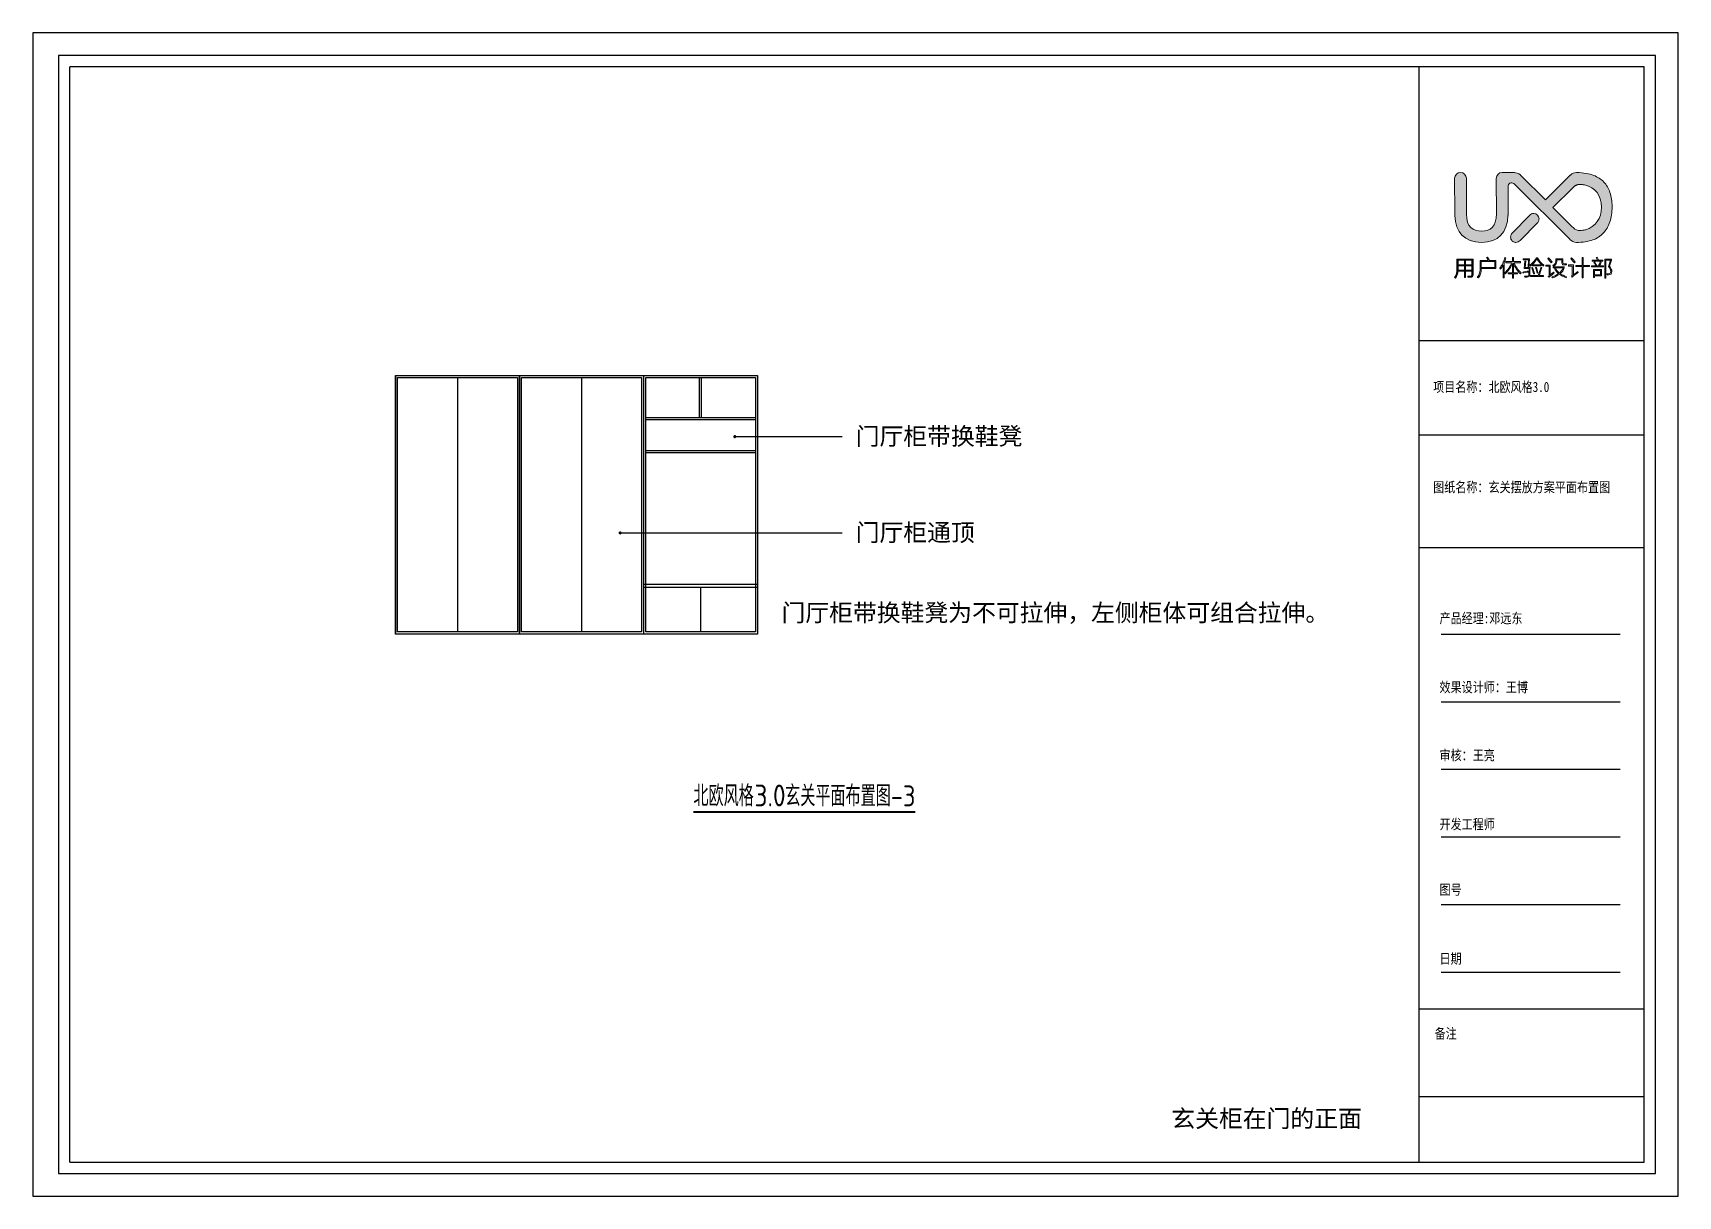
# Model space of a CAD drawing. Extents: x 96704 to 336282, y 34580 to 122302.
# Drawn here: x 153610 to 169518, y 40610 to 51858 of the extents above; entities that cross this region are included whole.
import ezdxf

# ---------------------------------------------------------------- set-up
doc = ezdxf.new("R2010")
doc.units = 0
doc.header["$LTSCALE"] = 1000
doc.header["$MEASUREMENT"] = 0
for name, color, linetype in [('_U+56FE_U+5C42 1', 7, 'Continuous'), ('DIM_SYMB', 3, 'Continuous'), ('PM-家具', 146, 'Continuous'), ('PUB_DIM', 3, 'Continuous'), ('PUB_TEXT', 7, 'Continuous')]:
    doc.layers.add(name, color=color, linetype=linetype)
doc.styles.add('_TCH_DIM', font='SIMPLEX', dxfattribs={"bigfont": 'GBCBIG'})
doc.styles.get("Standard").update_dxf_attribs({"font": 'gbenor.shx', "bigfont": 'gbcbig.shx'})
doc.styles.add('WJ', font='', dxfattribs={"width": 0.8, "height": 135})
doc.styles.get('WJ').set_extended_font_data('FangSong_GB2312')
doc.dimstyles.new('ISO-25', dxfattribs={"dimtxt": 2.5, "dimasz": 2.5, "dimexe": 1.25, "dimexo": 0.625, "dimtad": 1, "dimtxsty": 'Standard', "dimcen": 2.5, "dimadec": 0, "dimazin": 0, "dimtfac": 1, "dimtmove": 0, "dimatfit": 3, "dimfxl": 1, "dimarcsym": 0})

msp = doc.modelspace()

# ---------------------------------------------------------------- texts
at = {"attachment_point": 1, "style": 'WJ'}
for s, insert, char_height, width in [('项目名称：北欧风格3.0', (167149.3, 48483.6), 98.005, 1192.258), ('{\\fSimSun|b0|i0|c134|p2;图纸名称：玄关摆放方案平面布置图}', (167149.3, 47514.5), 98.005, 1902.683), ('{\\fSimSun|b0|i0|c134|p2;产品经理:邓远东}', (167210.7, 46247.1), 98.005, 1192.258), ('{\\fSimSun|b0|i0|c134|p2;效果设计师：王博}', (167210.7, 45580.2), 98.005, 1224.865), ('{\\fSimSun|b0|i0|c134|p2;审核：王亮}', (167210.7, 44921.8), 98.005, 586.24), ('{\\fSimSun|b0|i0|c134|p2;开发工程师}', (167210.7, 44254.9), 98.005, 586.24), ('图号', (167210.7, 43622.2), 98, 586.24), ('日期', (167210.7, 42955.3), 98, 586.24), ('{\\fSimSun|b0|i0|c134|p2;备注}', (167163.7, 42231.4), 98.005, 781.314)]:
    msp.add_mtext(s, dxfattribs=dict(at, insert=insert, char_height=char_height, width=width))
at = {"layer": 'DIM_SYMB', "color": 7, "char_height": 168.794, "style": '_TCH_DIM'}
for s, insert, width, attachment_point in [('{\\fMicrosoft YaHei|b0|i0|c134|p34;门厅柜带换鞋凳}', (161565.4, 48042.2, 0), 2249.346, 1), ('{\\fMicrosoft YaHei|b0|i0|c134|p34;门厅柜通顶}', (161565.4, 47111, 0), 2249.346, 1), ('{\\fMicrosoft YaHei|b0|i0|c134|p34;门厅柜带换鞋凳为不可拉伸，左侧柜体可组合拉伸。}', (166143.8, 46335.8, 0), 6236.083, 3), ('{\\fMicrosoft YaHei|b0|i0|c134|p34;玄关柜在门的正面}', (166459.6, 41444.5), 6236.083, 3)]:
    msp.add_mtext(s, dxfattribs=dict(at, insert=insert, width=width, attachment_point=attachment_point))
at = {"layer": 'PUB_TEXT'}
for s, height, p in [('北欧风格', 202.55, (159996.8, 44378.8)), ('3.0', 210, (160586.5, 44378.8)), ('玄关平面布置图-3', 202.55, (160884, 44378.8))]:
    msp.add_text(s, height=height, dxfattribs=at).set_placement(p)

# ---------------------------------------------------------------- blocks, each defined once
blk = doc.blocks.new('546765767')
at = {"layer": 'PM-家具', "color": 251}
for p, q in [((128199, 49544), (128199, 49930)), ((128219, 49544), (128219, 49930)), ((127679, 49544), (128739, 49544)), ((127679, 49524), (128739, 49524)), ((127679, 49224), (128739, 49224)), ((127679, 49204), (128739, 49204)), ((128759, 47930), (127659, 47930)), ((128759, 47900), (127659, 47900)), ((128209, 47900), (128209, 47470))]:
    blk.add_line(p, q, dxfattribs=at)
at = {"layer": 'PM-家具'}
blk.add_lwpolyline([(127659, 49950), (128759, 49950), (128759, 47450), (127659, 47450)], close=True, dxfattribs=at)
at = {"layer": 'PM-家具', "color": 251}
blk.add_lwpolyline([(127679, 49930), (128739, 49930), (128739, 47470), (127679, 47470)], close=True, dxfattribs=at)
blk = doc.blocks.new('546543767')
at = {"layer": 'PM-家具', "color": 251}
blk.add_line((156563, 49930), (156563, 47470), dxfattribs=at)
at = {"layer": 'PM-家具'}
blk.add_lwpolyline([(155963, 49950), (157163, 49950), (157163, 47450), (155963, 47450)], close=True, dxfattribs=at)
blk = doc.blocks.new('block 3')
at = {"layer": '_U+56FE_U+5C42 1'}
h = blk.add_hatch(color=251, dxfattribs=at)
h.dxf.hatch_style = 2
edge = h.paths.add_edge_path()
edge.add_spline(control_points=[(83, -165.97), (83.54, -165.97), (83.64, -165.85), (83.64, -165.39), (83.64, -165.39), (83.64, -164.17), (83.64, -164.17), (83.64, -164.17), (81.39, -164.17), (81.39, -164.17), (81.39, -164.17), (81.39, -166.43), (81.39, -166.43), (81.39, -166.43), (81.02, -166.43), (81.02, -166.43), (81.02, -166.43), (81.02, -164.17), (81.02, -164.17), (81.02, -164.17), (78.75, -164.17), (78.75, -164.17), (78.69, -165.15), (78.46, -165.75), (77.94, -166.61), (77.94, -166.61), (77.58, -166.43), (77.58, -166.43), (78.29, -165.35), (78.4, -164.82), (78.4, -163.1), (78.4, -163.1), (78.4, -159.99), (78.4, -159.99), (78.4, -159.99), (84.02, -159.99), (84.02, -159.99), (84.02, -159.99), (84.02, -165.51), (84.02, -165.51), (84.02, -166.15), (83.82, -166.34), (83.12, -166.34), (83.12, -166.34), (82.23, -166.34), (82.23, -166.34), (82.23, -166.34), (82.17, -165.97), (82.17, -165.97), (82.17, -165.97), (83, -165.97), (83, -165.97)], knot_values=[0, 0, 0, 0, 1, 1, 1, 2, 2, 2, 3, 3, 3, 4, 4, 4, 5, 5, 5, 6, 6, 6, 7, 7, 7, 8, 8, 8, 9, 9, 9, 10, 10, 10, 11, 11, 11, 12, 12, 12, 13, 13, 13, 14, 14, 14, 15, 15, 15, 16, 16, 16, 17, 17, 17, 17], degree=3, periodic=0)
edge = h.paths.add_edge_path()
edge.add_spline(control_points=[(78.78, -163.81), (78.78, -163.81), (81.02, -163.81), (81.02, -163.81), (81.02, -163.81), (81.02, -162.3), (81.02, -162.3), (81.02, -162.3), (78.78, -162.3), (78.78, -162.3), (78.78, -162.3), (78.78, -163.23), (78.78, -163.23), (78.78, -163.43), (78.78, -163.63), (78.78, -163.81)], knot_values=[0, 0, 0, 0, 1, 1, 1, 2, 2, 2, 3, 3, 3, 4, 4, 4, 5, 5, 5, 5], degree=3, periodic=0)
h.paths.add_polyline_path([(78.78, -161.94), (81.02, -161.94), (81.02, -160.36), (78.78, -160.36)])
h.paths.add_polyline_path([(81.39, -160.36), (81.39, -161.94), (83.64, -161.94), (83.64, -160.36)])
h.paths.add_polyline_path([(81.39, -163.81), (83.64, -163.81), (83.64, -162.3), (81.39, -162.3)])
h = blk.add_hatch(color=251, dxfattribs=at)
h.dxf.hatch_style = 2
edge = h.paths.add_edge_path()
edge.add_spline(control_points=[(89.72, -160.53), (89.72, -160.53), (92, -160.53), (92, -160.53), (92, -160.53), (92, -163.29), (92, -163.29), (92, -163.29), (86.89, -163.29), (86.89, -163.29), (86.83, -164.83), (86.58, -165.54), (85.88, -166.56), (85.88, -166.56), (85.51, -166.36), (85.51, -166.36), (86.33, -165.24), (86.52, -164.54), (86.52, -162.49), (86.52, -162.49), (86.52, -160.53), (86.52, -160.53), (86.52, -160.53), (89.26, -160.53), (89.26, -160.53), (89.26, -160.53), (88.66, -159.41), (88.66, -159.41), (88.66, -159.41), (89.06, -159.28), (89.06, -159.28), (89.06, -159.28), (89.72, -160.53), (89.72, -160.53)], knot_values=[0, 0, 0, 0, 1, 1, 1, 2, 2, 2, 3, 3, 3, 4, 4, 4, 5, 5, 5, 6, 6, 6, 7, 7, 7, 8, 8, 8, 9, 9, 9, 10, 10, 10, 11, 11, 11, 11], degree=3, periodic=0)
edge = h.paths.add_edge_path()
edge.add_spline(control_points=[(86.9, -162.92), (86.9, -162.92), (91.62, -162.92), (91.62, -162.92), (91.62, -162.92), (91.62, -160.88), (91.62, -160.88), (91.62, -160.88), (86.9, -160.88), (86.9, -160.88), (86.9, -160.88), (86.9, -162.41), (86.9, -162.41), (86.9, -162.6), (86.9, -162.76), (86.9, -162.92)], knot_values=[0, 0, 0, 0, 1, 1, 1, 2, 2, 2, 3, 3, 3, 4, 4, 4, 5, 5, 5, 5], degree=3, periodic=0)
h = blk.add_hatch(color=251, dxfattribs=at)
h.dxf.hatch_style = 2
edge = h.paths.add_edge_path()
edge.add_spline(control_points=[(94.47, -162.05), (94.18, -162.6), (93.86, -163.11), (93.52, -163.54), (93.52, -163.54), (93.36, -163.13), (93.36, -163.13), (94.04, -162.23), (94.71, -160.85), (95.12, -159.48), (95.12, -159.48), (95.49, -159.54), (95.49, -159.54), (95.31, -160.15), (95.1, -160.75), (94.84, -161.31), (94.84, -161.31), (94.84, -166.53), (94.84, -166.53), (94.84, -166.53), (94.47, -166.53), (94.47, -166.53), (94.47, -166.53), (94.47, -162.05), (94.47, -162.05)], knot_values=[0, 0, 0, 0, 1, 1, 1, 2, 2, 2, 3, 3, 3, 4, 4, 4, 5, 5, 5, 6, 6, 6, 7, 7, 7, 8, 8, 8, 8], degree=3, periodic=0)
edge = h.paths.add_edge_path()
edge.add_spline(control_points=[(97.71, -165.11), (97.71, -165.11), (96.23, -165.11), (96.23, -165.11), (96.23, -165.11), (96.23, -164.76), (96.23, -164.76), (96.23, -164.76), (97.71, -164.76), (97.71, -164.76), (97.71, -164.76), (97.71, -161.48), (97.71, -161.48), (97.2, -162.84), (96.44, -163.98), (95.27, -165.12), (95.27, -165.12), (95.05, -164.79), (95.05, -164.79), (96.19, -163.73), (96.94, -162.61), (97.47, -161.25), (97.47, -161.25), (95.46, -161.25), (95.46, -161.25), (95.46, -161.25), (95.46, -160.88), (95.46, -160.88), (95.46, -160.88), (97.71, -160.88), (97.71, -160.88), (97.71, -160.88), (97.71, -159.41), (97.71, -159.41), (97.71, -159.41), (98.08, -159.41), (98.08, -159.41), (98.08, -159.41), (98.08, -160.88), (98.08, -160.88), (98.08, -160.88), (100.51, -160.88), (100.51, -160.88), (100.51, -160.88), (100.51, -161.25), (100.51, -161.25), (100.51, -161.25), (98.33, -161.25), (98.33, -161.25), (98.85, -162.61), (99.71, -163.83), (100.79, -164.77), (100.79, -164.77), (100.51, -165.11), (100.51, -165.11), (99.43, -164.11), (98.57, -162.78), (98.08, -161.41), (98.08, -161.41), (98.08, -164.76), (98.08, -164.76), (98.08, -164.76), (99.54, -164.76), (99.54, -164.76), (99.54, -164.76), (99.54, -165.11), (99.54, -165.11), (99.54, -165.11), (98.08, -165.11), (98.08, -165.11), (98.08, -165.11), (98.08, -166.58), (98.08, -166.58), (98.08, -166.58), (97.71, -166.58), (97.71, -166.58), (97.71, -166.58), (97.71, -165.11), (97.71, -165.11)], knot_values=[0, 0, 0, 0, 1, 1, 1, 2, 2, 2, 3, 3, 3, 4, 4, 4, 5, 5, 5, 6, 6, 6, 7, 7, 7, 8, 8, 8, 9, 9, 9, 10, 10, 10, 11, 11, 11, 12, 12, 12, 13, 13, 13, 14, 14, 14, 15, 15, 15, 16, 16, 16, 17, 17, 17, 18, 18, 18, 19, 19, 19, 20, 20, 20, 21, 21, 21, 22, 22, 22, 23, 23, 23, 24, 24, 24, 25, 25, 25, 26, 26, 26, 26], degree=3, periodic=0)
h = blk.add_hatch(color=251, dxfattribs=at)
h.dxf.hatch_style = 2
edge = h.paths.add_edge_path()
edge.add_spline(control_points=[(101.34, -164.82), (101.34, -164.82), (101.32, -164.49), (101.32, -164.49), (101.56, -164.45), (103.02, -164.21), (103.22, -164.17), (103.22, -164.17), (103.23, -164.49), (103.23, -164.49), (103.06, -164.52), (101.57, -164.78), (101.34, -164.82)], knot_values=[0, 0, 0, 0, 1, 1, 1, 2, 2, 2, 3, 3, 3, 4, 4, 4, 4], degree=3, periodic=0)
edge = h.paths.add_edge_path()
edge.add_spline(control_points=[(102.68, -165.94), (103.28, -165.94), (103.43, -165.82), (103.44, -165.31), (103.44, -165.31), (103.53, -163.22), (103.53, -163.22), (103.53, -163.22), (101.85, -163.22), (101.85, -163.22), (101.85, -163.22), (102.03, -160.68), (102.03, -160.68), (102.03, -160.68), (102.35, -160.68), (102.35, -160.68), (102.35, -160.68), (102.19, -162.91), (102.19, -162.91), (102.19, -162.91), (103.18, -162.91), (103.18, -162.91), (103.18, -162.91), (103.37, -160.25), (103.37, -160.25), (103.37, -160.25), (101.5, -160.25), (101.5, -160.25), (101.5, -160.25), (101.5, -159.92), (101.5, -159.92), (101.5, -159.92), (103.7, -159.92), (103.7, -159.92), (103.7, -159.92), (103.51, -162.91), (103.51, -162.91), (103.51, -162.91), (103.86, -162.91), (103.86, -162.91), (103.84, -163.5), (103.8, -164.65), (103.76, -165.42), (103.73, -166.08), (103.52, -166.24), (102.77, -166.24), (102.77, -166.24), (102.01, -166.24), (102.01, -166.24), (102.01, -166.24), (101.96, -165.94), (101.96, -165.94), (101.96, -165.94), (102.68, -165.94), (102.68, -165.94)], knot_values=[0, 0, 0, 0, 1, 1, 1, 2, 2, 2, 3, 3, 3, 4, 4, 4, 5, 5, 5, 6, 6, 6, 7, 7, 7, 8, 8, 8, 9, 9, 9, 10, 10, 10, 11, 11, 11, 12, 12, 12, 13, 13, 13, 14, 14, 14, 15, 15, 15, 16, 16, 16, 17, 17, 17, 18, 18, 18, 18], degree=3, periodic=0)
edge = h.paths.add_edge_path()
edge.add_spline(control_points=[(106.27, -159.92), (105.72, -160.86), (105.01, -161.69), (104.02, -162.43), (104.02, -162.43), (103.8, -162.15), (103.8, -162.15), (104.82, -161.39), (105.56, -160.52), (106.05, -159.54), (106.05, -159.54), (106.49, -159.54), (106.49, -159.54), (106.98, -160.56), (107.73, -161.42), (108.73, -162.15), (108.73, -162.15), (108.51, -162.43), (108.51, -162.43), (107.53, -161.7), (106.82, -160.87), (106.27, -159.92)], knot_values=[0, 0, 0, 0, 1, 1, 1, 2, 2, 2, 3, 3, 3, 4, 4, 4, 5, 5, 5, 6, 6, 6, 7, 7, 7, 7], degree=3, periodic=0)
edge = h.paths.add_edge_path()
edge.add_spline(control_points=[(107.05, -165.73), (107.05, -165.73), (108.51, -165.73), (108.51, -165.73), (108.51, -165.73), (108.51, -166.09), (108.51, -166.09), (108.51, -166.09), (104.02, -166.09), (104.02, -166.09), (104.02, -166.09), (104.02, -165.73), (104.02, -165.73), (104.02, -165.73), (106.71, -165.73), (106.71, -165.73), (107.02, -164.91), (107.43, -163.69), (107.68, -162.86), (107.68, -162.86), (107.99, -162.96), (107.99, -162.96), (107.74, -163.72), (107.34, -164.95), (107.05, -165.73)], knot_values=[0, 0, 0, 0, 1, 1, 1, 2, 2, 2, 3, 3, 3, 4, 4, 4, 5, 5, 5, 6, 6, 6, 7, 7, 7, 8, 8, 8, 8], degree=3, periodic=0)
edge = h.paths.add_edge_path()
edge.add_spline(control_points=[(104.48, -162.95), (104.48, -162.95), (104.77, -162.86), (104.77, -162.86), (104.94, -163.41), (105.26, -164.5), (105.4, -165.08), (105.4, -165.08), (105.1, -165.17), (105.1, -165.17), (104.95, -164.58), (104.64, -163.49), (104.48, -162.95)], knot_values=[0, 0, 0, 0, 1, 1, 1, 2, 2, 2, 3, 3, 3, 4, 4, 4, 4], degree=3, periodic=0)
h.paths.add_polyline_path([(104.77, -162.37), (104.77, -162.02), (107.77, -162.02), (107.77, -162.37)])
edge = h.paths.add_edge_path()
edge.add_spline(control_points=[(105.77, -162.86), (105.77, -162.86), (106.08, -162.78), (106.08, -162.78), (106.24, -163.27), (106.51, -164.28), (106.63, -164.82), (106.63, -164.82), (106.33, -164.9), (106.33, -164.9), (106.2, -164.36), (105.94, -163.37), (105.77, -162.86)], knot_values=[0, 0, 0, 0, 1, 1, 1, 2, 2, 2, 3, 3, 3, 4, 4, 4, 4], degree=3, periodic=0)
h = blk.add_hatch(color=251, dxfattribs=at)
h.dxf.hatch_style = 2
edge = h.paths.add_edge_path()
edge.add_spline(control_points=[(110.49, -166.28), (110.49, -166.28), (110.24, -166), (110.24, -166), (110.54, -165.85), (110.54, -165.7), (110.54, -165.54), (110.54, -165.54), (110.54, -162.45), (110.54, -162.45), (110.54, -162.45), (109.34, -162.45), (109.34, -162.45), (109.34, -162.45), (109.34, -162.09), (109.34, -162.09), (109.34, -162.09), (110.92, -162.09), (110.92, -162.09), (110.92, -162.09), (110.92, -165.47), (110.92, -165.47), (110.92, -165.47), (112.07, -164.56), (112.07, -164.56), (112.07, -164.56), (112.23, -164.9), (112.23, -164.9), (112.05, -165.03), (111.18, -165.72), (110.49, -166.28)], knot_values=[0, 0, 0, 0, 1, 1, 1, 2, 2, 2, 3, 3, 3, 4, 4, 4, 5, 5, 5, 6, 6, 6, 7, 7, 7, 8, 8, 8, 9, 9, 9, 10, 10, 10, 10], degree=3, periodic=0)
edge = h.paths.add_edge_path()
edge.add_spline(control_points=[(110.04, -159.82), (110.04, -159.82), (110.34, -159.58), (110.34, -159.58), (110.65, -159.93), (111.26, -160.64), (111.57, -161.03), (111.57, -161.03), (111.24, -161.29), (111.24, -161.29), (110.95, -160.91), (110.35, -160.18), (110.04, -159.82)], knot_values=[0, 0, 0, 0, 1, 1, 1, 2, 2, 2, 3, 3, 3, 4, 4, 4, 4], degree=3, periodic=0)
edge = h.paths.add_edge_path()
edge.add_spline(control_points=[(115.81, -162.73), (115.81, -162.73), (115.81, -163.07), (115.81, -163.07), (115.53, -163.84), (115.07, -164.5), (114.38, -165.07), (114.95, -165.47), (115.68, -165.81), (116.59, -166.12), (116.59, -166.12), (116.43, -166.49), (116.43, -166.49), (115.48, -166.14), (114.71, -165.75), (114.08, -165.3), (113.45, -165.75), (112.65, -166.15), (111.65, -166.52), (111.65, -166.52), (111.44, -166.17), (111.44, -166.17), (112.4, -165.84), (113.17, -165.47), (113.77, -165.06), (113.14, -164.53), (112.69, -163.93), (112.38, -163.22), (112.38, -163.22), (112.63, -163.07), (112.63, -163.07), (112.63, -163.07), (111.93, -163.07), (111.93, -163.07), (111.93, -163.07), (111.93, -162.73), (111.93, -162.73), (111.93, -162.73), (115.81, -162.73), (115.81, -162.73)], knot_values=[0, 0, 0, 0, 1, 1, 1, 2, 2, 2, 3, 3, 3, 4, 4, 4, 5, 5, 5, 6, 6, 6, 7, 7, 7, 8, 8, 8, 9, 9, 9, 10, 10, 10, 11, 11, 11, 12, 12, 12, 13, 13, 13, 13], degree=3, periodic=0)
edge = h.paths.add_edge_path()
edge.add_spline(control_points=[(115.68, -161.98), (115.16, -162), (114.97, -161.86), (114.97, -161.37), (114.97, -161.37), (114.97, -160.29), (114.97, -160.29), (114.97, -160.29), (113.18, -160.29), (113.18, -160.29), (113.18, -160.29), (113.18, -160.83), (113.18, -160.83), (113.18, -161.4), (112.88, -161.95), (112.09, -162.45), (112.09, -162.45), (111.83, -162.18), (111.83, -162.18), (112.59, -161.69), (112.82, -161.27), (112.82, -160.67), (112.82, -160.67), (112.82, -159.95), (112.82, -159.95), (112.82, -159.95), (115.34, -159.95), (115.34, -159.95), (115.34, -159.95), (115.34, -161.21), (115.34, -161.21), (115.34, -161.56), (115.46, -161.63), (115.84, -161.63), (115.84, -161.63), (116.56, -161.63), (116.56, -161.63), (116.56, -161.63), (116.52, -161.98), (116.52, -161.98), (116.52, -161.98), (115.68, -161.98), (115.68, -161.98)], knot_values=[0, 0, 0, 0, 1, 1, 1, 2, 2, 2, 3, 3, 3, 4, 4, 4, 5, 5, 5, 6, 6, 6, 7, 7, 7, 8, 8, 8, 9, 9, 9, 10, 10, 10, 11, 11, 11, 12, 12, 12, 13, 13, 13, 14, 14, 14, 14], degree=3, periodic=0)
edge = h.paths.add_edge_path()
edge.add_spline(control_points=[(114.07, -164.84), (114.73, -164.33), (115.15, -163.74), (115.4, -163.07), (115.4, -163.07), (112.72, -163.07), (112.72, -163.07), (113.03, -163.77), (113.46, -164.35), (114.07, -164.84)], knot_values=[0, 0, 0, 0, 1, 1, 1, 2, 2, 2, 3, 3, 3, 3], degree=3, periodic=0)
h = blk.add_hatch(color=251, dxfattribs=at)
h.dxf.hatch_style = 2
edge = h.paths.add_edge_path()
edge.add_spline(control_points=[(118.53, -166.25), (118.53, -166.25), (118.29, -165.98), (118.29, -165.98), (118.6, -165.82), (118.6, -165.68), (118.6, -165.51), (118.6, -165.51), (118.6, -162.4), (118.6, -162.4), (118.6, -162.4), (117.32, -162.4), (117.32, -162.4), (117.32, -162.4), (117.32, -162.02), (117.32, -162.02), (117.32, -162.02), (118.98, -162.02), (118.98, -162.02), (118.98, -162.02), (118.98, -165.45), (118.98, -165.45), (118.98, -165.45), (120.54, -164.27), (120.54, -164.27), (120.54, -164.27), (120.67, -164.64), (120.67, -164.64), (120.42, -164.82), (119.3, -165.62), (118.53, -166.25)], knot_values=[0, 0, 0, 0, 1, 1, 1, 2, 2, 2, 3, 3, 3, 4, 4, 4, 5, 5, 5, 6, 6, 6, 7, 7, 7, 8, 8, 8, 9, 9, 9, 10, 10, 10, 10], degree=3, periodic=0)
edge = h.paths.add_edge_path()
edge.add_spline(control_points=[(118.07, -159.74), (118.07, -159.74), (118.37, -159.51), (118.37, -159.51), (118.7, -159.89), (119.34, -160.69), (119.64, -161.07), (119.64, -161.07), (119.32, -161.31), (119.32, -161.31), (119.03, -160.95), (118.4, -160.13), (118.07, -159.74)], knot_values=[0, 0, 0, 0, 1, 1, 1, 2, 2, 2, 3, 3, 3, 4, 4, 4, 4], degree=3, periodic=0)
h.paths.add_polyline_path([(122.02, -162.59), (119.84, -162.59), (119.84, -162.21), (122.02, -162.21), (122.02, -159.41), (122.4, -159.41), (122.4, -162.21), (124.6, -162.21), (124.6, -162.59), (122.4, -162.59), (122.4, -166.56), (122.02, -166.56)])
h = blk.add_hatch(color=251, dxfattribs=at)
h.dxf.hatch_style = 2
edge = h.paths.add_edge_path()
edge.add_spline(control_points=[(128.06, -162.32), (128.06, -162.32), (129.46, -162.32), (129.46, -162.32), (129.46, -162.32), (129.46, -162.68), (129.46, -162.68), (129.46, -162.68), (125.29, -162.68), (125.29, -162.68), (125.29, -162.68), (125.29, -162.32), (125.29, -162.32), (125.29, -162.32), (127.68, -162.32), (127.68, -162.32), (127.91, -161.9), (128.15, -161.39), (128.32, -160.98), (128.32, -160.98), (128.64, -161.09), (128.64, -161.09), (128.48, -161.48), (128.27, -161.92), (128.06, -162.32)], knot_values=[0, 0, 0, 0, 1, 1, 1, 2, 2, 2, 3, 3, 3, 4, 4, 4, 5, 5, 5, 6, 6, 6, 7, 7, 7, 8, 8, 8, 8], degree=3, periodic=0)
h.paths.add_polyline_path([(125.52, -160.75), (125.52, -160.41), (129.25, -160.41), (129.25, -160.75)])
h.paths.add_polyline_path([(125.97, -163.6), (128.8, -163.6), (128.8, -165.84), (126.32, -165.84), (126.32, -166.43), (125.97, -166.43)])
edge = h.paths.add_edge_path()
edge.add_spline(control_points=[(126.13, -161.12), (126.13, -161.12), (126.44, -160.98), (126.44, -160.98), (126.63, -161.31), (126.8, -161.66), (126.98, -162.04), (126.98, -162.04), (126.65, -162.17), (126.65, -162.17), (126.49, -161.8), (126.33, -161.46), (126.13, -161.12)], knot_values=[0, 0, 0, 0, 1, 1, 1, 2, 2, 2, 3, 3, 3, 4, 4, 4, 4], degree=3, periodic=0)
h.paths.add_polyline_path([(126.32, -165.49), (128.44, -165.49), (128.44, -163.94), (126.32, -163.94)])
edge = h.paths.add_edge_path()
edge.add_spline(control_points=[(126.92, -159.48), (126.92, -159.48), (127.27, -159.32), (127.27, -159.32), (127.46, -159.63), (127.62, -159.9), (127.78, -160.24), (127.78, -160.24), (127.42, -160.4), (127.42, -160.4), (127.28, -160.08), (127.12, -159.8), (126.92, -159.48)], knot_values=[0, 0, 0, 0, 1, 1, 1, 2, 2, 2, 3, 3, 3, 4, 4, 4, 4], degree=3, periodic=0)
edge = h.paths.add_edge_path()
edge.add_spline(control_points=[(129.91, -160.01), (129.91, -160.01), (132.25, -160.01), (132.25, -160.01), (132.25, -160.01), (132.25, -160.37), (132.25, -160.37), (132.25, -160.37), (131.58, -162.5), (131.58, -162.5), (132.15, -163.22), (132.36, -163.71), (132.36, -164.3), (132.36, -165.13), (132.03, -165.46), (131.17, -165.46), (131.17, -165.46), (130.71, -165.46), (130.71, -165.46), (130.71, -165.46), (130.63, -165.11), (130.63, -165.11), (130.63, -165.11), (131.06, -165.11), (131.06, -165.11), (131.74, -165.11), (131.99, -164.88), (131.99, -164.25), (131.99, -163.73), (131.77, -163.23), (131.21, -162.57), (131.21, -162.57), (131.86, -160.37), (131.86, -160.37), (131.86, -160.37), (130.28, -160.37), (130.28, -160.37), (130.28, -160.37), (130.28, -166.59), (130.28, -166.59), (130.28, -166.59), (129.91, -166.59), (129.91, -166.59), (129.91, -166.59), (129.91, -160.01), (129.91, -160.01)], knot_values=[0, 0, 0, 0, 1, 1, 1, 2, 2, 2, 3, 3, 3, 4, 4, 4, 5, 5, 5, 6, 6, 6, 7, 7, 7, 8, 8, 8, 9, 9, 9, 10, 10, 10, 11, 11, 11, 12, 12, 12, 13, 13, 13, 14, 14, 14, 15, 15, 15, 15], degree=3, periodic=0)
at = {"layer": '_U+56FE_U+5C42 1', "lineweight": 0}
for points in [[(78.78, -161.94), (81.02, -161.94), (81.02, -160.36), (78.78, -160.36), (78.78, -161.94)], [(81.39, -160.36), (81.39, -161.94), (83.64, -161.94), (83.64, -160.36), (81.39, -160.36)], [(122.02, -162.59), (119.84, -162.59), (119.84, -162.21), (122.02, -162.21), (122.02, -159.41), (122.4, -159.41), (122.4, -162.21), (124.6, -162.21), (124.6, -162.59), (122.4, -162.59), (122.4, -166.56), (122.02, -166.56), (122.02, -162.59)], [(125.52, -160.75), (125.52, -160.41), (129.25, -160.41), (129.25, -160.75), (125.52, -160.75)], [(81.39, -163.81), (83.64, -163.81), (83.64, -162.3), (81.39, -162.3), (81.39, -163.81)], [(104.77, -162.37), (104.77, -162.02), (107.77, -162.02), (107.77, -162.37), (104.77, -162.37)], [(125.97, -163.6), (128.8, -163.6), (128.8, -165.84), (126.32, -165.84), (126.32, -166.43), (125.97, -166.43), (125.97, -163.6)], [(126.32, -165.49), (128.44, -165.49), (128.44, -163.94), (126.32, -163.94), (126.32, -165.49)]]:
    blk.add_lwpolyline(points, dxfattribs=at)
for points, knots in [([(83, -165.97), (83.54, -165.97), (83.64, -165.85), (83.64, -165.39), (83.64, -165.39), (83.64, -164.17), (83.64, -164.17), (83.64, -164.17), (81.39, -164.17), (81.39, -164.17), (81.39, -164.17), (81.39, -166.43), (81.39, -166.43), (81.39, -166.43), (81.02, -166.43), (81.02, -166.43), (81.02, -166.43), (81.02, -164.17), (81.02, -164.17), (81.02, -164.17), (78.75, -164.17), (78.75, -164.17), (78.69, -165.15), (78.46, -165.75), (77.94, -166.61), (77.94, -166.61), (77.58, -166.43), (77.58, -166.43), (78.29, -165.35), (78.4, -164.82), (78.4, -163.1), (78.4, -163.1), (78.4, -159.99), (78.4, -159.99), (78.4, -159.99), (84.02, -159.99), (84.02, -159.99), (84.02, -159.99), (84.02, -165.51), (84.02, -165.51), (84.02, -166.15), (83.82, -166.34), (83.12, -166.34), (83.12, -166.34), (82.23, -166.34), (82.23, -166.34), (82.23, -166.34), (82.17, -165.97), (82.17, -165.97), (82.17, -165.97), (83, -165.97), (83, -165.97)], [0, 0, 0, 0, 1, 1, 1, 2, 2, 2, 3, 3, 3, 4, 4, 4, 5, 5, 5, 6, 6, 6, 7, 7, 7, 8, 8, 8, 9, 9, 9, 10, 10, 10, 11, 11, 11, 12, 12, 12, 13, 13, 13, 14, 14, 14, 15, 15, 15, 16, 16, 16, 17, 17, 17, 17]), ([(89.72, -160.53), (89.72, -160.53), (92, -160.53), (92, -160.53), (92, -160.53), (92, -163.29), (92, -163.29), (92, -163.29), (86.89, -163.29), (86.89, -163.29), (86.83, -164.83), (86.58, -165.54), (85.88, -166.56), (85.88, -166.56), (85.51, -166.36), (85.51, -166.36), (86.33, -165.24), (86.52, -164.54), (86.52, -162.49), (86.52, -162.49), (86.52, -160.53), (86.52, -160.53), (86.52, -160.53), (89.26, -160.53), (89.26, -160.53), (89.26, -160.53), (88.66, -159.41), (88.66, -159.41), (88.66, -159.41), (89.06, -159.28), (89.06, -159.28), (89.06, -159.28), (89.72, -160.53), (89.72, -160.53)], [0, 0, 0, 0, 1, 1, 1, 2, 2, 2, 3, 3, 3, 4, 4, 4, 5, 5, 5, 6, 6, 6, 7, 7, 7, 8, 8, 8, 9, 9, 9, 10, 10, 10, 11, 11, 11, 11]), ([(94.47, -162.05), (94.18, -162.6), (93.86, -163.11), (93.52, -163.54), (93.52, -163.54), (93.36, -163.13), (93.36, -163.13), (94.04, -162.23), (94.71, -160.85), (95.12, -159.48), (95.12, -159.48), (95.49, -159.54), (95.49, -159.54), (95.31, -160.15), (95.1, -160.75), (94.84, -161.31), (94.84, -161.31), (94.84, -166.53), (94.84, -166.53), (94.84, -166.53), (94.47, -166.53), (94.47, -166.53), (94.47, -166.53), (94.47, -162.05), (94.47, -162.05)], [0, 0, 0, 0, 1, 1, 1, 2, 2, 2, 3, 3, 3, 4, 4, 4, 5, 5, 5, 6, 6, 6, 7, 7, 7, 8, 8, 8, 8]), ([(97.71, -165.11), (97.71, -165.11), (96.23, -165.11), (96.23, -165.11), (96.23, -165.11), (96.23, -164.76), (96.23, -164.76), (96.23, -164.76), (97.71, -164.76), (97.71, -164.76), (97.71, -164.76), (97.71, -161.48), (97.71, -161.48), (97.2, -162.84), (96.44, -163.98), (95.27, -165.12), (95.27, -165.12), (95.05, -164.79), (95.05, -164.79), (96.19, -163.73), (96.94, -162.61), (97.47, -161.25), (97.47, -161.25), (95.46, -161.25), (95.46, -161.25), (95.46, -161.25), (95.46, -160.88), (95.46, -160.88), (95.46, -160.88), (97.71, -160.88), (97.71, -160.88), (97.71, -160.88), (97.71, -159.41), (97.71, -159.41), (97.71, -159.41), (98.08, -159.41), (98.08, -159.41), (98.08, -159.41), (98.08, -160.88), (98.08, -160.88), (98.08, -160.88), (100.51, -160.88), (100.51, -160.88), (100.51, -160.88), (100.51, -161.25), (100.51, -161.25), (100.51, -161.25), (98.33, -161.25), (98.33, -161.25), (98.85, -162.61), (99.71, -163.83), (100.79, -164.77), (100.79, -164.77), (100.51, -165.11), (100.51, -165.11), (99.43, -164.11), (98.57, -162.78), (98.08, -161.41), (98.08, -161.41), (98.08, -164.76), (98.08, -164.76), (98.08, -164.76), (99.54, -164.76), (99.54, -164.76), (99.54, -164.76), (99.54, -165.11), (99.54, -165.11), (99.54, -165.11), (98.08, -165.11), (98.08, -165.11), (98.08, -165.11), (98.08, -166.58), (98.08, -166.58), (98.08, -166.58), (97.71, -166.58), (97.71, -166.58), (97.71, -166.58), (97.71, -165.11), (97.71, -165.11)], [0, 0, 0, 0, 1, 1, 1, 2, 2, 2, 3, 3, 3, 4, 4, 4, 5, 5, 5, 6, 6, 6, 7, 7, 7, 8, 8, 8, 9, 9, 9, 10, 10, 10, 11, 11, 11, 12, 12, 12, 13, 13, 13, 14, 14, 14, 15, 15, 15, 16, 16, 16, 17, 17, 17, 18, 18, 18, 19, 19, 19, 20, 20, 20, 21, 21, 21, 22, 22, 22, 23, 23, 23, 24, 24, 24, 25, 25, 25, 26, 26, 26, 26]), ([(102.68, -165.94), (103.28, -165.94), (103.43, -165.82), (103.44, -165.31), (103.44, -165.31), (103.53, -163.22), (103.53, -163.22), (103.53, -163.22), (101.85, -163.22), (101.85, -163.22), (101.85, -163.22), (102.03, -160.68), (102.03, -160.68), (102.03, -160.68), (102.35, -160.68), (102.35, -160.68), (102.35, -160.68), (102.19, -162.91), (102.19, -162.91), (102.19, -162.91), (103.18, -162.91), (103.18, -162.91), (103.18, -162.91), (103.37, -160.25), (103.37, -160.25), (103.37, -160.25), (101.5, -160.25), (101.5, -160.25), (101.5, -160.25), (101.5, -159.92), (101.5, -159.92), (101.5, -159.92), (103.7, -159.92), (103.7, -159.92), (103.7, -159.92), (103.51, -162.91), (103.51, -162.91), (103.51, -162.91), (103.86, -162.91), (103.86, -162.91), (103.84, -163.5), (103.8, -164.65), (103.76, -165.42), (103.73, -166.08), (103.52, -166.24), (102.77, -166.24), (102.77, -166.24), (102.01, -166.24), (102.01, -166.24), (102.01, -166.24), (101.96, -165.94), (101.96, -165.94), (101.96, -165.94), (102.68, -165.94), (102.68, -165.94)], [0, 0, 0, 0, 1, 1, 1, 2, 2, 2, 3, 3, 3, 4, 4, 4, 5, 5, 5, 6, 6, 6, 7, 7, 7, 8, 8, 8, 9, 9, 9, 10, 10, 10, 11, 11, 11, 12, 12, 12, 13, 13, 13, 14, 14, 14, 15, 15, 15, 16, 16, 16, 17, 17, 17, 18, 18, 18, 18]), ([(106.27, -159.92), (105.72, -160.86), (105.01, -161.69), (104.02, -162.43), (104.02, -162.43), (103.8, -162.15), (103.8, -162.15), (104.82, -161.39), (105.56, -160.52), (106.05, -159.54), (106.05, -159.54), (106.49, -159.54), (106.49, -159.54), (106.98, -160.56), (107.73, -161.42), (108.73, -162.15), (108.73, -162.15), (108.51, -162.43), (108.51, -162.43), (107.53, -161.7), (106.82, -160.87), (106.27, -159.92)], [0, 0, 0, 0, 1, 1, 1, 2, 2, 2, 3, 3, 3, 4, 4, 4, 5, 5, 5, 6, 6, 6, 7, 7, 7, 7]), ([(110.04, -159.82), (110.04, -159.82), (110.34, -159.58), (110.34, -159.58), (110.65, -159.93), (111.26, -160.64), (111.57, -161.03), (111.57, -161.03), (111.24, -161.29), (111.24, -161.29), (110.95, -160.91), (110.35, -160.18), (110.04, -159.82)], [0, 0, 0, 0, 1, 1, 1, 2, 2, 2, 3, 3, 3, 4, 4, 4, 4]), ([(115.68, -161.98), (115.16, -162), (114.97, -161.86), (114.97, -161.37), (114.97, -161.37), (114.97, -160.29), (114.97, -160.29), (114.97, -160.29), (113.18, -160.29), (113.18, -160.29), (113.18, -160.29), (113.18, -160.83), (113.18, -160.83), (113.18, -161.4), (112.88, -161.95), (112.09, -162.45), (112.09, -162.45), (111.83, -162.18), (111.83, -162.18), (112.59, -161.69), (112.82, -161.27), (112.82, -160.67), (112.82, -160.67), (112.82, -159.95), (112.82, -159.95), (112.82, -159.95), (115.34, -159.95), (115.34, -159.95), (115.34, -159.95), (115.34, -161.21), (115.34, -161.21), (115.34, -161.56), (115.46, -161.63), (115.84, -161.63), (115.84, -161.63), (116.56, -161.63), (116.56, -161.63), (116.56, -161.63), (116.52, -161.98), (116.52, -161.98), (116.52, -161.98), (115.68, -161.98), (115.68, -161.98)], [0, 0, 0, 0, 1, 1, 1, 2, 2, 2, 3, 3, 3, 4, 4, 4, 5, 5, 5, 6, 6, 6, 7, 7, 7, 8, 8, 8, 9, 9, 9, 10, 10, 10, 11, 11, 11, 12, 12, 12, 13, 13, 13, 14, 14, 14, 14]), ([(118.07, -159.74), (118.07, -159.74), (118.37, -159.51), (118.37, -159.51), (118.7, -159.89), (119.34, -160.69), (119.64, -161.07), (119.64, -161.07), (119.32, -161.31), (119.32, -161.31), (119.03, -160.95), (118.4, -160.13), (118.07, -159.74)], [0, 0, 0, 0, 1, 1, 1, 2, 2, 2, 3, 3, 3, 4, 4, 4, 4]), ([(126.92, -159.48), (126.92, -159.48), (127.27, -159.32), (127.27, -159.32), (127.46, -159.63), (127.62, -159.9), (127.78, -160.24), (127.78, -160.24), (127.42, -160.4), (127.42, -160.4), (127.28, -160.08), (127.12, -159.8), (126.92, -159.48)], [0, 0, 0, 0, 1, 1, 1, 2, 2, 2, 3, 3, 3, 4, 4, 4, 4]), ([(129.91, -160.01), (129.91, -160.01), (132.25, -160.01), (132.25, -160.01), (132.25, -160.01), (132.25, -160.37), (132.25, -160.37), (132.25, -160.37), (131.58, -162.5), (131.58, -162.5), (132.15, -163.22), (132.36, -163.71), (132.36, -164.3), (132.36, -165.13), (132.03, -165.46), (131.17, -165.46), (131.17, -165.46), (130.71, -165.46), (130.71, -165.46), (130.71, -165.46), (130.63, -165.11), (130.63, -165.11), (130.63, -165.11), (131.06, -165.11), (131.06, -165.11), (131.74, -165.11), (131.99, -164.88), (131.99, -164.25), (131.99, -163.73), (131.77, -163.23), (131.21, -162.57), (131.21, -162.57), (131.86, -160.37), (131.86, -160.37), (131.86, -160.37), (130.28, -160.37), (130.28, -160.37), (130.28, -160.37), (130.28, -166.59), (130.28, -166.59), (130.28, -166.59), (129.91, -166.59), (129.91, -166.59), (129.91, -166.59), (129.91, -160.01), (129.91, -160.01)], [0, 0, 0, 0, 1, 1, 1, 2, 2, 2, 3, 3, 3, 4, 4, 4, 5, 5, 5, 6, 6, 6, 7, 7, 7, 8, 8, 8, 9, 9, 9, 10, 10, 10, 11, 11, 11, 12, 12, 12, 13, 13, 13, 14, 14, 14, 15, 15, 15, 15]), ([(78.78, -163.81), (78.78, -163.81), (81.02, -163.81), (81.02, -163.81), (81.02, -163.81), (81.02, -162.3), (81.02, -162.3), (81.02, -162.3), (78.78, -162.3), (78.78, -162.3), (78.78, -162.3), (78.78, -163.23), (78.78, -163.23), (78.78, -163.43), (78.78, -163.63), (78.78, -163.81)], [0, 0, 0, 0, 1, 1, 1, 2, 2, 2, 3, 3, 3, 4, 4, 4, 5, 5, 5, 5]), ([(86.9, -162.92), (86.9, -162.92), (91.62, -162.92), (91.62, -162.92), (91.62, -162.92), (91.62, -160.88), (91.62, -160.88), (91.62, -160.88), (86.9, -160.88), (86.9, -160.88), (86.9, -160.88), (86.9, -162.41), (86.9, -162.41), (86.9, -162.6), (86.9, -162.76), (86.9, -162.92)], [0, 0, 0, 0, 1, 1, 1, 2, 2, 2, 3, 3, 3, 4, 4, 4, 5, 5, 5, 5]), ([(101.34, -164.82), (101.34, -164.82), (101.32, -164.49), (101.32, -164.49), (101.56, -164.45), (103.02, -164.21), (103.22, -164.17), (103.22, -164.17), (103.23, -164.49), (103.23, -164.49), (103.06, -164.52), (101.57, -164.78), (101.34, -164.82)], [0, 0, 0, 0, 1, 1, 1, 2, 2, 2, 3, 3, 3, 4, 4, 4, 4]), ([(107.05, -165.73), (107.05, -165.73), (108.51, -165.73), (108.51, -165.73), (108.51, -165.73), (108.51, -166.09), (108.51, -166.09), (108.51, -166.09), (104.02, -166.09), (104.02, -166.09), (104.02, -166.09), (104.02, -165.73), (104.02, -165.73), (104.02, -165.73), (106.71, -165.73), (106.71, -165.73), (107.02, -164.91), (107.43, -163.69), (107.68, -162.86), (107.68, -162.86), (107.99, -162.96), (107.99, -162.96), (107.74, -163.72), (107.34, -164.95), (107.05, -165.73)], [0, 0, 0, 0, 1, 1, 1, 2, 2, 2, 3, 3, 3, 4, 4, 4, 5, 5, 5, 6, 6, 6, 7, 7, 7, 8, 8, 8, 8]), ([(104.48, -162.95), (104.48, -162.95), (104.77, -162.86), (104.77, -162.86), (104.94, -163.41), (105.26, -164.5), (105.4, -165.08), (105.4, -165.08), (105.1, -165.17), (105.1, -165.17), (104.95, -164.58), (104.64, -163.49), (104.48, -162.95)], [0, 0, 0, 0, 1, 1, 1, 2, 2, 2, 3, 3, 3, 4, 4, 4, 4]), ([(105.77, -162.86), (105.77, -162.86), (106.08, -162.78), (106.08, -162.78), (106.24, -163.27), (106.51, -164.28), (106.63, -164.82), (106.63, -164.82), (106.33, -164.9), (106.33, -164.9), (106.2, -164.36), (105.94, -163.37), (105.77, -162.86)], [0, 0, 0, 0, 1, 1, 1, 2, 2, 2, 3, 3, 3, 4, 4, 4, 4]), ([(110.49, -166.28), (110.49, -166.28), (110.24, -166), (110.24, -166), (110.54, -165.85), (110.54, -165.7), (110.54, -165.54), (110.54, -165.54), (110.54, -162.45), (110.54, -162.45), (110.54, -162.45), (109.34, -162.45), (109.34, -162.45), (109.34, -162.45), (109.34, -162.09), (109.34, -162.09), (109.34, -162.09), (110.92, -162.09), (110.92, -162.09), (110.92, -162.09), (110.92, -165.47), (110.92, -165.47), (110.92, -165.47), (112.07, -164.56), (112.07, -164.56), (112.07, -164.56), (112.23, -164.9), (112.23, -164.9), (112.05, -165.03), (111.18, -165.72), (110.49, -166.28)], [0, 0, 0, 0, 1, 1, 1, 2, 2, 2, 3, 3, 3, 4, 4, 4, 5, 5, 5, 6, 6, 6, 7, 7, 7, 8, 8, 8, 9, 9, 9, 10, 10, 10, 10]), ([(115.81, -162.73), (115.81, -162.73), (115.81, -163.07), (115.81, -163.07), (115.53, -163.84), (115.07, -164.5), (114.38, -165.07), (114.95, -165.47), (115.68, -165.81), (116.59, -166.12), (116.59, -166.12), (116.43, -166.49), (116.43, -166.49), (115.48, -166.14), (114.71, -165.75), (114.08, -165.3), (113.45, -165.75), (112.65, -166.15), (111.65, -166.52), (111.65, -166.52), (111.44, -166.17), (111.44, -166.17), (112.4, -165.84), (113.17, -165.47), (113.77, -165.06), (113.14, -164.53), (112.69, -163.93), (112.38, -163.22), (112.38, -163.22), (112.63, -163.07), (112.63, -163.07), (112.63, -163.07), (111.93, -163.07), (111.93, -163.07), (111.93, -163.07), (111.93, -162.73), (111.93, -162.73), (111.93, -162.73), (115.81, -162.73), (115.81, -162.73)], [0, 0, 0, 0, 1, 1, 1, 2, 2, 2, 3, 3, 3, 4, 4, 4, 5, 5, 5, 6, 6, 6, 7, 7, 7, 8, 8, 8, 9, 9, 9, 10, 10, 10, 11, 11, 11, 12, 12, 12, 13, 13, 13, 13]), ([(114.07, -164.84), (114.73, -164.33), (115.15, -163.74), (115.4, -163.07), (115.4, -163.07), (112.72, -163.07), (112.72, -163.07), (113.03, -163.77), (113.46, -164.35), (114.07, -164.84)], [0, 0, 0, 0, 1, 1, 1, 2, 2, 2, 3, 3, 3, 3]), ([(118.53, -166.25), (118.53, -166.25), (118.29, -165.98), (118.29, -165.98), (118.6, -165.82), (118.6, -165.68), (118.6, -165.51), (118.6, -165.51), (118.6, -162.4), (118.6, -162.4), (118.6, -162.4), (117.32, -162.4), (117.32, -162.4), (117.32, -162.4), (117.32, -162.02), (117.32, -162.02), (117.32, -162.02), (118.98, -162.02), (118.98, -162.02), (118.98, -162.02), (118.98, -165.45), (118.98, -165.45), (118.98, -165.45), (120.54, -164.27), (120.54, -164.27), (120.54, -164.27), (120.67, -164.64), (120.67, -164.64), (120.42, -164.82), (119.3, -165.62), (118.53, -166.25)], [0, 0, 0, 0, 1, 1, 1, 2, 2, 2, 3, 3, 3, 4, 4, 4, 5, 5, 5, 6, 6, 6, 7, 7, 7, 8, 8, 8, 9, 9, 9, 10, 10, 10, 10]), ([(128.06, -162.32), (128.06, -162.32), (129.46, -162.32), (129.46, -162.32), (129.46, -162.32), (129.46, -162.68), (129.46, -162.68), (129.46, -162.68), (125.29, -162.68), (125.29, -162.68), (125.29, -162.68), (125.29, -162.32), (125.29, -162.32), (125.29, -162.32), (127.68, -162.32), (127.68, -162.32), (127.91, -161.9), (128.15, -161.39), (128.32, -160.98), (128.32, -160.98), (128.64, -161.09), (128.64, -161.09), (128.48, -161.48), (128.27, -161.92), (128.06, -162.32)], [0, 0, 0, 0, 1, 1, 1, 2, 2, 2, 3, 3, 3, 4, 4, 4, 5, 5, 5, 6, 6, 6, 7, 7, 7, 8, 8, 8, 8]), ([(126.13, -161.12), (126.13, -161.12), (126.44, -160.98), (126.44, -160.98), (126.63, -161.31), (126.8, -161.66), (126.98, -162.04), (126.98, -162.04), (126.65, -162.17), (126.65, -162.17), (126.49, -161.8), (126.33, -161.46), (126.13, -161.12)], [0, 0, 0, 0, 1, 1, 1, 2, 2, 2, 3, 3, 3, 4, 4, 4, 4])]:
    blk.add_open_spline(points, degree=3, knots=knots, dxfattribs=at)

# ---------------------------------------------------------------- hatches: boundary and pattern name
at = {"layer": '_U+56FE_U+5C42 1'}
h = msp.add_hatch(color=256, dxfattribs=at)
h.dxf.hatch_style = 2
edge = h.paths.add_edge_path()
edge.add_spline(control_points=[(168858.6, 50314.6), (168845.1, 50354.3), (168825.2, 50388.1), (168799, 50416), (168772.8, 50443.9), (168740.3, 50465.2), (168701.6, 50480.1), (168663.6, 50494.7), (168595.7, 50507.4), (168540.3, 50508), (168539.9, 50508), (168539.6, 50508), (168539.3, 50508), (168539, 50508), (168538.9, 50508), (168538.6, 50508), (168538, 50508), (168537.3, 50508), (168536.6, 50508), (168536.6, 50508), (168536.6, 50507.9), (168536.6, 50507.9), (168513.3, 50507.3), (168492, 50498.3), (168475.7, 50483.8), (168475.3, 50483.4), (168474.8, 50483.1), (168474.3, 50482.7), (168474.3, 50482.7), (168472.1, 50480.5), (168472.1, 50480.5), (168471.9, 50480.2), (168471.6, 50480), (168471.4, 50479.7), (168471.4, 50479.7), (168234.6, 50242.6), (168234.6, 50242.6), (168234.6, 50242.6), (168000.7, 50476.2), (168000.7, 50476.2), (167999.8, 50477.1), (167998.8, 50478.1), (167997.7, 50479.2), (167996, 50481), (167994.2, 50482.6), (167992.5, 50484.1), (167972, 50502.1), (167948.3, 50506.7), (167934.2, 50507.7), (167934.2, 50507.7), (167932.5, 50507.7), (167932.5, 50507.7), (167932.3, 50507.7), (167932, 50507.7), (167931.8, 50507.8), (167931.8, 50507.8), (167930.2, 50507.8), (167930.2, 50507.8), (167928.3, 50507.8), (167927.2, 50507.8), (167927.2, 50507.8), (167927.2, 50507.8), (167927.3, 50507.8), (167927.3, 50507.8), (167927.3, 50507.8), (167816.9, 50507.8), (167816.9, 50507.8), (167816.8, 50507.8), (167816.6, 50507.7), (167816.5, 50507.7), (167816.5, 50507.7), (167816.5, 50507.7), (167816.4, 50507.7), (167785.1, 50507.7), (167759.6, 50482.3), (167759.6, 50450.9), (167759.6, 50450.8), (167759.6, 50450.7), (167759.6, 50450.7), (167759.4, 50448.9), (167759.3, 50447.1), (167759.3, 50445.4), (167759.3, 50445.4), (167760.8, 50108), (167760.8, 50108), (167759.9, 49983.5), (167703.6, 49941), (167618.3, 49940.5), (167533.9, 49942.1), (167470.4, 49981.2), (167470.4, 50108), (167470.4, 50108), (167470.4, 50121.9), (167470.4, 50121.9), (167470.4, 50121.9), (167470.4, 50451.1), (167470.4, 50451.1), (167470.4, 50451.6), (167470.4, 50452), (167470.4, 50452.5), (167469.5, 50483.1), (167444.5, 50507.7), (167413.6, 50507.7), (167382.8, 50507.7), (167357.8, 50483.1), (167356.9, 50452.5), (167356.9, 50452), (167356.8, 50451.6), (167356.8, 50451.1), (167356.8, 50451.1), (167356.8, 50450.9), (167356.8, 50450.9), (167356.8, 50450.9), (167356.8, 50450.9), (167356.8, 50450.9), (167356.8, 50450.9), (167356.8, 50450.9), (167356.8, 50450.9), (167356.8, 50450.9), (167358.2, 50121.9), (167358.2, 50121.9), (167358.2, 50121.9), (167358.2, 50121.9), (167358.2, 50121.9), (167358.2, 50121.9), (167358.2, 50108), (167358.2, 50108), (167358.2, 50104.4), (167358.3, 50100.9), (167358.3, 50097.4), (167358.3, 50097.4), (167358.4, 50092.4), (167358.4, 50092.4), (167358.4, 50092.4), (167358.4, 50092.4), (167358.4, 50092.4), (167363.7, 49929.3), (167452.6, 49832.1), (167615.4, 49832.1), (167780.9, 49832.1), (167866.7, 49928.1), (167872.6, 50092.4), (167872.6, 50092.4), (167873, 50092.4), (167873, 50092.4), (167873, 50092.4), (167873, 50111), (167873, 50111), (167873, 50111), (167873, 50121.9), (167873, 50121.9), (167873, 50121.9), (167873, 50372.2), (167873, 50372.2), (167873, 50372.2), (167873, 50372.2), (167873, 50372.2), (167873, 50372.6), (167873, 50373), (167873, 50373.5), (167873, 50387.1), (167880.8, 50398.8), (167892.1, 50404.6), (167892.8, 50405), (167893.5, 50405.3), (167894.2, 50405.6), (167894.2, 50405.6), (167894.3, 50405.7), (167894.4, 50405.7), (167898.5, 50407.5), (167903.1, 50408.6), (167908.5, 50408.6), (167926.5, 50408.6), (167938.2, 50393), (167938.2, 50393), (167938.2, 50393), (168469.3, 49862), (168469.3, 49862), (168469.9, 49861.5), (168470.6, 49861), (168471.2, 49860.6), (168487.5, 49844.1), (168509.8, 49833.5), (168534.6, 49832.3), (168534.6, 49832.3), (168534.6, 49832.1), (168534.6, 49832.1), (168590.3, 49831.4), (168653, 49841.5), (168693, 49855.5), (168733.1, 49869.5), (168766.9, 49894.7), (168794.5, 49922.9), (168822, 49951.1), (168843, 49986.7), (168857.4, 50029.6), (168871.7, 50072.5), (168878.9, 50122.7), (168878.9, 50180.2), (168878.9, 50230.1), (168872.1, 50275), (168858.6, 50314.6)], knot_values=[0, 0, 0, 0, 1, 1, 1, 2, 2, 2, 3, 3, 3, 4, 4, 4, 5, 5, 5, 6, 6, 6, 7, 7, 7, 8, 8, 8, 9, 9, 9, 10, 10, 10, 11, 11, 11, 12, 12, 12, 13, 13, 13, 14, 14, 14, 15, 15, 15, 16, 16, 16, 17, 17, 17, 18, 18, 18, 19, 19, 19, 20, 20, 20, 21, 21, 21, 22, 22, 22, 23, 23, 23, 24, 24, 24, 25, 25, 25, 26, 26, 26, 27, 27, 27, 28, 28, 28, 29, 29, 29, 30, 30, 30, 31, 31, 31, 32, 32, 32, 33, 33, 33, 34, 34, 34, 35, 35, 35, 36, 36, 36, 37, 37, 37, 38, 38, 38, 39, 39, 39, 40, 40, 40, 41, 41, 41, 42, 42, 42, 43, 43, 43, 44, 44, 44, 45, 45, 45, 46, 46, 46, 47, 47, 47, 48, 48, 48, 49, 49, 49, 50, 50, 50, 51, 51, 51, 52, 52, 52, 53, 53, 53, 54, 54, 54, 55, 55, 55, 56, 56, 56, 57, 57, 57, 58, 58, 58, 59, 59, 59, 60, 60, 60, 61, 61, 61, 62, 62, 62, 63, 63, 63, 64, 64, 64, 65, 65, 65, 66, 66, 66, 67, 67, 67, 67], degree=3, periodic=0)
edge = h.paths.add_edge_path()
edge.add_spline(control_points=[(168622.7, 49954.8), (168613.5, 49952.5), (168599.4, 49949.6), (168581.2, 49947.6), (168580.7, 49947.5), (168580.2, 49947.5), (168579.7, 49947.4), (168579.3, 49947.4), (168578.9, 49947.3), (168578.5, 49947.3), (168578.5, 49947.3), (168578.5, 49947.4), (168578.5, 49947.4), (168575.9, 49947.1), (168573.2, 49947), (168570.6, 49947), (168545.9, 49947), (168523.5, 49956.4), (168506.5, 49971.7), (168506.4, 49971.6), (168506.3, 49971.6), (168506.2, 49971.6), (168505.3, 49972.3), (168485.1, 49992.6), (168477.8, 50000.1), (168477.7, 50000), (168477.7, 50000), (168477.7, 50000), (168477.7, 50000), (168307.6, 50169.8), (168307.6, 50169.8), (168307.6, 50169.8), (168502.2, 50364.5), (168502.2, 50364.5), (168502.2, 50364.5), (168502.3, 50364.4), (168502.3, 50364.4), (168503.8, 50366), (168505.5, 50367.4), (168507.1, 50368.9), (168508.7, 50370.3), (168510.4, 50371.7), (168512.2, 50373.1), (168512.8, 50373.5), (168513.4, 50374), (168514, 50374.5), (168515.7, 50375.7), (168517.4, 50376.9), (168519.2, 50378.1), (168519.9, 50378.5), (168520.7, 50379), (168521.4, 50379.4), (168523.2, 50380.5), (168524.9, 50381.5), (168526.7, 50382.4), (168527.6, 50382.9), (168528.6, 50383.3), (168529.5, 50383.8), (168531.2, 50384.6), (168532.9, 50385.4), (168534.7, 50386.1), (168535.8, 50386.6), (168537, 50387), (168538.2, 50387.4), (168539.8, 50388), (168541.4, 50388.6), (168543.1, 50389.1), (168544.5, 50389.5), (168546, 50389.8), (168547.4, 50390.2), (168548.9, 50390.6), (168550.4, 50391), (168551.9, 50391.3), (168553.7, 50391.6), (168555.6, 50391.9), (168557.5, 50392.1), (168558.7, 50392.3), (168559.8, 50392.5), (168561, 50392.7), (168564.2, 50393), (168567.3, 50393.1), (168570.6, 50393.1), (168572.1, 50393.1), (168573.7, 50393.1), (168575.2, 50393), (168578.8, 50392.7), (168582.4, 50392.3), (168586, 50391.9), (168586.7, 50391.8), (168587.5, 50391.8), (168588.2, 50391.7), (168590.1, 50391.4), (168592.1, 50391.1), (168594, 50390.9), (168597.5, 50390.3), (168600.9, 50389.8), (168604, 50389.3), (168605, 50389.1), (168605.9, 50388.9), (168606.9, 50388.7), (168608.9, 50388.4), (168610.8, 50388), (168612.7, 50387.6), (168717.1, 50365.4), (168776.4, 50287.3), (168776.4, 50173.6), (168776.4, 50063.9), (168720.6, 49982), (168622.7, 49954.8)], knot_values=[0, 0, 0, 0, 1, 1, 1, 2, 2, 2, 3, 3, 3, 4, 4, 4, 5, 5, 5, 6, 6, 6, 7, 7, 7, 8, 8, 8, 9, 9, 9, 10, 10, 10, 11, 11, 11, 12, 12, 12, 13, 13, 13, 14, 14, 14, 15, 15, 15, 16, 16, 16, 17, 17, 17, 18, 18, 18, 19, 19, 19, 20, 20, 20, 21, 21, 21, 22, 22, 22, 23, 23, 23, 24, 24, 24, 25, 25, 25, 26, 26, 26, 27, 27, 27, 28, 28, 28, 29, 29, 29, 30, 30, 30, 31, 31, 31, 32, 32, 32, 33, 33, 33, 34, 34, 34, 35, 35, 35, 36, 36, 36, 36], degree=3, periodic=0)
h = msp.add_hatch(color=30, dxfattribs=at)
h.dxf.hatch_style = 2
edge = h.paths.add_edge_path()
edge.add_spline(control_points=[(168163.2, 50030.5), (168169.2, 50038.9), (168172.8, 50049.2), (168172.8, 50060.3), (168172.8, 50088.8), (168149.6, 50111.9), (168121.1, 50111.9), (168106.3, 50111.9), (168092.9, 50105.6), (168083.5, 50095.7), (168083.4, 50095.6), (168083.2, 50095.5), (168083.1, 50095.3), (168083.1, 50095.3), (167912.6, 49920.1), (167912.6, 49920.1), (167909.3, 49916.8), (167906.5, 49912.8), (167904.2, 49908.5), (167900.1, 49901.1), (167897.8, 49892.7), (167897.8, 49883.7), (167897.8, 49883.3), (167897.9, 49882.9), (167897.9, 49882.6), (167897.8, 49870.1), (167901.9, 49857.5), (167911.3, 49848.1), (167914.1, 49845.2), (167917.3, 49842.9), (167920.7, 49840.9), (167928.9, 49835.4), (167938.9, 49832.1), (167949.6, 49832.1), (167965.7, 49832.1), (167980.1, 49839.5), (167989.6, 49851.1), (167989.6, 49851.1), (168156.6, 50022), (168156.6, 50022), (168159.1, 50024.5), (168161.3, 50027.4), (168163.2, 50030.5)], knot_values=[0, 0, 0, 0, 1, 1, 1, 2, 2, 2, 3, 3, 3, 4, 4, 4, 5, 5, 5, 6, 6, 6, 7, 7, 7, 8, 8, 8, 9, 9, 9, 10, 10, 10, 11, 11, 11, 12, 12, 12, 13, 13, 13, 14, 14, 14, 14], degree=3, periodic=0)

# ---------------------------------------------------------------- linework, layer by layer
at = {"color": 251}
for p, q in [((169299.7, 51640.2), (153858.6, 51640.2)), ((153858.6, 51640.2), (153858.6, 40827.7)), ((169299.7, 40827.7), (169299.7, 51640.2)), ((153858.6, 40827.7), (169299.7, 40827.7))]:
    msp.add_line(p, q, dxfattribs=at)
for p, q in [((169190.8, 51531.3), (153967.5, 51531.3)), ((153967.5, 40936.6), (153967.5, 51531.3)), ((167012.9, 40936.6), (167012.9, 51531.3)), ((169190.8, 40936.6), (169190.8, 51531.3)), ((167012.9, 48883.7), (169190.8, 48883.7)), ((167012.9, 47970.5), (169190.8, 47970.5)), ((167012.9, 46881.5), (169190.8, 46881.5)), ((167225.2, 46043.5), (168956.1, 46043.5)), ((167225.2, 45390.1), (168956.1, 45390.1)), ((167225.2, 44736.8), (168956.1, 44736.8)), ((167225.2, 44083.4), (168956.1, 44083.4)), ((167225.2, 43430), (168956.1, 43430)), ((167225.2, 42776.7), (168956.1, 42776.7)), ((167012.9, 42422.1), (169190.8, 42422.1)), ((167012.9, 41574.5), (169190.8, 41574.5)), ((153967.5, 40936.6), (169190.8, 40936.6))]:
    msp.add_line(p, q)
msp.add_lwpolyline([(153609.6, 40609.9), (169517.5, 40609.9), (169517.5, 51858), (153609.6, 51858)], close=True)
at = {"layer": '_U+56FE_U+5C42 1', "lineweight": 0}
for points, knots in [([(168858.6, 50314.6), (168845.1, 50354.3), (168825.2, 50388.1), (168799, 50416), (168772.8, 50443.9), (168740.3, 50465.2), (168701.6, 50480.1), (168663.6, 50494.7), (168595.7, 50507.4), (168540.3, 50508), (168539.9, 50508), (168539.6, 50508), (168539.3, 50508), (168539, 50508), (168538.9, 50508), (168538.6, 50508), (168538, 50508), (168537.3, 50508), (168536.6, 50508), (168536.6, 50508), (168536.6, 50507.9), (168536.6, 50507.9), (168513.3, 50507.3), (168492, 50498.3), (168475.7, 50483.8), (168475.3, 50483.4), (168474.8, 50483.1), (168474.3, 50482.7), (168474.3, 50482.7), (168472.1, 50480.5), (168472.1, 50480.5), (168471.9, 50480.2), (168471.6, 50480), (168471.4, 50479.7), (168471.4, 50479.7), (168234.6, 50242.6), (168234.6, 50242.6), (168234.6, 50242.6), (168000.7, 50476.2), (168000.7, 50476.2), (167999.8, 50477.1), (167998.8, 50478.1), (167997.7, 50479.2), (167996, 50481), (167994.2, 50482.6), (167992.5, 50484.1), (167972, 50502.1), (167948.3, 50506.7), (167934.2, 50507.7), (167934.2, 50507.7), (167932.5, 50507.7), (167932.5, 50507.7), (167932.3, 50507.7), (167932, 50507.7), (167931.8, 50507.8), (167931.8, 50507.8), (167930.2, 50507.8), (167930.2, 50507.8), (167928.3, 50507.8), (167927.2, 50507.8), (167927.2, 50507.8), (167927.2, 50507.8), (167927.3, 50507.8), (167927.3, 50507.8), (167927.3, 50507.8), (167816.9, 50507.8), (167816.9, 50507.8), (167816.8, 50507.8), (167816.6, 50507.7), (167816.5, 50507.7), (167816.5, 50507.7), (167816.5, 50507.7), (167816.4, 50507.7), (167785.1, 50507.7), (167759.6, 50482.3), (167759.6, 50450.9), (167759.6, 50450.8), (167759.6, 50450.7), (167759.6, 50450.7), (167759.4, 50448.9), (167759.3, 50447.1), (167759.3, 50445.4), (167759.3, 50445.4), (167760.8, 50108), (167760.8, 50108), (167759.9, 49983.5), (167703.6, 49941), (167618.3, 49940.5), (167533.9, 49942.1), (167470.4, 49981.2), (167470.4, 50108), (167470.4, 50108), (167470.4, 50121.9), (167470.4, 50121.9), (167470.4, 50121.9), (167470.4, 50451.1), (167470.4, 50451.1), (167470.4, 50451.6), (167470.4, 50452), (167470.4, 50452.5), (167469.5, 50483.1), (167444.5, 50507.7), (167413.6, 50507.7), (167382.8, 50507.7), (167357.8, 50483.1), (167356.9, 50452.5), (167356.9, 50452), (167356.8, 50451.6), (167356.8, 50451.1), (167356.8, 50451.1), (167356.8, 50450.9), (167356.8, 50450.9), (167356.8, 50450.9), (167356.8, 50450.9), (167356.8, 50450.9), (167356.8, 50450.9), (167356.8, 50450.9), (167356.8, 50450.9), (167356.8, 50450.9), (167358.2, 50121.9), (167358.2, 50121.9), (167358.2, 50121.9), (167358.2, 50121.9), (167358.2, 50121.9), (167358.2, 50121.9), (167358.2, 50108), (167358.2, 50108), (167358.2, 50104.4), (167358.3, 50100.9), (167358.3, 50097.4), (167358.3, 50097.4), (167358.4, 50092.4), (167358.4, 50092.4), (167358.4, 50092.4), (167358.4, 50092.4), (167358.4, 50092.4), (167363.7, 49929.3), (167452.6, 49832.1), (167615.4, 49832.1), (167780.9, 49832.1), (167866.7, 49928.1), (167872.6, 50092.4), (167872.6, 50092.4), (167873, 50092.4), (167873, 50092.4), (167873, 50092.4), (167873, 50111), (167873, 50111), (167873, 50111), (167873, 50121.9), (167873, 50121.9), (167873, 50121.9), (167873, 50372.2), (167873, 50372.2), (167873, 50372.2), (167873, 50372.2), (167873, 50372.2), (167873, 50372.6), (167873, 50373), (167873, 50373.5), (167873, 50387.1), (167880.8, 50398.8), (167892.1, 50404.6), (167892.8, 50405), (167893.5, 50405.3), (167894.2, 50405.6), (167894.2, 50405.6), (167894.3, 50405.7), (167894.4, 50405.7), (167898.5, 50407.5), (167903.1, 50408.6), (167908.5, 50408.6), (167926.5, 50408.6), (167938.2, 50393), (167938.2, 50393), (167938.2, 50393), (168469.3, 49862), (168469.3, 49862), (168469.9, 49861.5), (168470.6, 49861), (168471.2, 49860.6), (168487.5, 49844.1), (168509.8, 49833.5), (168534.6, 49832.3), (168534.6, 49832.3), (168534.6, 49832.1), (168534.6, 49832.1), (168590.3, 49831.4), (168653, 49841.5), (168693, 49855.5), (168733.1, 49869.5), (168766.9, 49894.7), (168794.5, 49922.9), (168822, 49951.1), (168843, 49986.7), (168857.4, 50029.6), (168871.7, 50072.5), (168878.9, 50122.7), (168878.9, 50180.2), (168878.9, 50230.1), (168872.1, 50275), (168858.6, 50314.6)], [0, 0, 0, 0, 1, 1, 1, 2, 2, 2, 3, 3, 3, 4, 4, 4, 5, 5, 5, 6, 6, 6, 7, 7, 7, 8, 8, 8, 9, 9, 9, 10, 10, 10, 11, 11, 11, 12, 12, 12, 13, 13, 13, 14, 14, 14, 15, 15, 15, 16, 16, 16, 17, 17, 17, 18, 18, 18, 19, 19, 19, 20, 20, 20, 21, 21, 21, 22, 22, 22, 23, 23, 23, 24, 24, 24, 25, 25, 25, 26, 26, 26, 27, 27, 27, 28, 28, 28, 29, 29, 29, 30, 30, 30, 31, 31, 31, 32, 32, 32, 33, 33, 33, 34, 34, 34, 35, 35, 35, 36, 36, 36, 37, 37, 37, 38, 38, 38, 39, 39, 39, 40, 40, 40, 41, 41, 41, 42, 42, 42, 43, 43, 43, 44, 44, 44, 45, 45, 45, 46, 46, 46, 47, 47, 47, 48, 48, 48, 49, 49, 49, 50, 50, 50, 51, 51, 51, 52, 52, 52, 53, 53, 53, 54, 54, 54, 55, 55, 55, 56, 56, 56, 57, 57, 57, 58, 58, 58, 59, 59, 59, 60, 60, 60, 61, 61, 61, 62, 62, 62, 63, 63, 63, 64, 64, 64, 65, 65, 65, 66, 66, 66, 67, 67, 67, 67]), ([(168622.7, 49954.8), (168613.5, 49952.5), (168599.4, 49949.6), (168581.2, 49947.6), (168580.7, 49947.5), (168580.2, 49947.5), (168579.7, 49947.4), (168579.3, 49947.4), (168578.9, 49947.3), (168578.5, 49947.3), (168578.5, 49947.3), (168578.5, 49947.4), (168578.5, 49947.4), (168575.9, 49947.1), (168573.2, 49947), (168570.6, 49947), (168545.9, 49947), (168523.5, 49956.4), (168506.5, 49971.7), (168506.4, 49971.6), (168506.3, 49971.6), (168506.2, 49971.6), (168505.3, 49972.3), (168485.1, 49992.6), (168477.8, 50000.1), (168477.7, 50000), (168477.7, 50000), (168477.7, 50000), (168477.7, 50000), (168307.6, 50169.8), (168307.6, 50169.8), (168307.6, 50169.8), (168502.2, 50364.5), (168502.2, 50364.5), (168502.2, 50364.5), (168502.3, 50364.4), (168502.3, 50364.4), (168503.8, 50366), (168505.5, 50367.4), (168507.1, 50368.9), (168508.7, 50370.3), (168510.4, 50371.7), (168512.2, 50373.1), (168512.8, 50373.5), (168513.4, 50374), (168514, 50374.5), (168515.7, 50375.7), (168517.4, 50376.9), (168519.2, 50378.1), (168519.9, 50378.5), (168520.7, 50379), (168521.4, 50379.4), (168523.2, 50380.5), (168524.9, 50381.5), (168526.7, 50382.4), (168527.6, 50382.9), (168528.6, 50383.3), (168529.5, 50383.8), (168531.2, 50384.6), (168532.9, 50385.4), (168534.7, 50386.1), (168535.8, 50386.6), (168537, 50387), (168538.2, 50387.4), (168539.8, 50388), (168541.4, 50388.6), (168543.1, 50389.1), (168544.5, 50389.5), (168546, 50389.8), (168547.4, 50390.2), (168548.9, 50390.6), (168550.4, 50391), (168551.9, 50391.3), (168553.7, 50391.6), (168555.6, 50391.9), (168557.5, 50392.1), (168558.7, 50392.3), (168559.8, 50392.5), (168561, 50392.7), (168564.2, 50393), (168567.3, 50393.1), (168570.6, 50393.1), (168572.1, 50393.1), (168573.7, 50393.1), (168575.2, 50393), (168578.8, 50392.7), (168582.4, 50392.3), (168586, 50391.9), (168586.7, 50391.8), (168587.5, 50391.8), (168588.2, 50391.7), (168590.1, 50391.4), (168592.1, 50391.1), (168594, 50390.9), (168597.5, 50390.3), (168600.9, 50389.8), (168604, 50389.3), (168605, 50389.1), (168605.9, 50388.9), (168606.9, 50388.7), (168608.9, 50388.4), (168610.8, 50388), (168612.7, 50387.6), (168717.1, 50365.4), (168776.4, 50287.3), (168776.4, 50173.6), (168776.4, 50063.9), (168720.6, 49982), (168622.7, 49954.8)], [0, 0, 0, 0, 1, 1, 1, 2, 2, 2, 3, 3, 3, 4, 4, 4, 5, 5, 5, 6, 6, 6, 7, 7, 7, 8, 8, 8, 9, 9, 9, 10, 10, 10, 11, 11, 11, 12, 12, 12, 13, 13, 13, 14, 14, 14, 15, 15, 15, 16, 16, 16, 17, 17, 17, 18, 18, 18, 19, 19, 19, 20, 20, 20, 21, 21, 21, 22, 22, 22, 23, 23, 23, 24, 24, 24, 25, 25, 25, 26, 26, 26, 27, 27, 27, 28, 28, 28, 29, 29, 29, 30, 30, 30, 31, 31, 31, 32, 32, 32, 33, 33, 33, 34, 34, 34, 35, 35, 35, 36, 36, 36, 36]), ([(168163.2, 50030.5), (168169.2, 50038.9), (168172.8, 50049.2), (168172.8, 50060.3), (168172.8, 50088.8), (168149.6, 50111.9), (168121.1, 50111.9), (168106.3, 50111.9), (168092.9, 50105.6), (168083.5, 50095.7), (168083.4, 50095.6), (168083.2, 50095.5), (168083.1, 50095.3), (168083.1, 50095.3), (167912.6, 49920.1), (167912.6, 49920.1), (167909.3, 49916.8), (167906.5, 49912.8), (167904.2, 49908.5), (167900.1, 49901.1), (167897.8, 49892.7), (167897.8, 49883.7), (167897.8, 49883.3), (167897.9, 49882.9), (167897.9, 49882.6), (167897.8, 49870.1), (167901.9, 49857.5), (167911.3, 49848.1), (167914.1, 49845.2), (167917.3, 49842.9), (167920.7, 49840.9), (167928.9, 49835.4), (167938.9, 49832.1), (167949.6, 49832.1), (167965.7, 49832.1), (167980.1, 49839.5), (167989.6, 49851.1), (167989.6, 49851.1), (168156.6, 50022), (168156.6, 50022), (168159.1, 50024.5), (168161.3, 50027.4), (168163.2, 50030.5)], [0, 0, 0, 0, 1, 1, 1, 2, 2, 2, 3, 3, 3, 4, 4, 4, 5, 5, 5, 6, 6, 6, 7, 7, 7, 8, 8, 8, 9, 9, 9, 10, 10, 10, 11, 11, 11, 12, 12, 12, 13, 13, 13, 14, 14, 14, 14])]:
    msp.add_open_spline(points, degree=3, knots=knots, dxfattribs=at)
at = {"layer": 'DIM_SYMB', "const_width": 21}
msp.add_lwpolyline([(159996.8, 44323.4), (162142.3, 44323.4)], dxfattribs=at)
at = {"layer": 'PM-家具'}
for p, q in [((157115.1, 48545.4), (157115.1, 46045.4)), ((157307.9, 48545.4), (160615.1, 48545.4)), ((160615.1, 48545.4), (160615.1, 46045.4)), ((157307.9, 46045.4), (160615.1, 46045.4))]:
    msp.add_line(p, q, dxfattribs=at)
at = {"layer": 'PM-家具', "color": 251}
for points in [[(157135.1, 48525.4), (158295.1, 48525.4), (158295.1, 46065.4), (157135.1, 46065.4)], [(158335.1, 48525.4), (159495.1, 48525.4), (159495.1, 46065.4), (158335.1, 46065.4)]]:
    msp.add_lwpolyline(points, close=True, dxfattribs=at)

# ---------------------------------------------------------------- block references
for name, p in [('546543767', (1152.2, -1404.7)), ('546543767', (2352.2, -1404.7)), ('546765767', (31856.3, -1404.7))]:
    msp.add_blockref(name, p)
at = {"layer": '_U+56FE_U+5C42 1', "xscale": 27.75538442231212, "yscale": 27.75538442231212, "zscale": 27.75538442231212}
msp.add_blockref('block 3', (165202.9, 54111.2), dxfattribs=at)

msp.set_redraw_order([(e.dxf.handle, doc.entitydb.next_handle()) for e in msp.query("TEXT MTEXT ATTDEF DIMENSION ARC_DIMENSION")])  # texts and dimensions are drawn at this point

# ---------------------------------------------------------------- leaders
at = {"layer": 'PUB_DIM'}
for points in [[(160396.6, 47953.6, 0), (161435.2, 47954.9, 0)], [(159288, 47022.4, 0), (161435.2, 47023.8, 0)]]:
    msp.add_leader(points, dimstyle='ISO-25', override={"dimscale": 0, "dimasz": 120, "dimtad": 0, "dimldrblk": 'DotSmall', "dimfxl": 100, "dimfxlon": 1, "dimarcsym": 1}, dxfattribs=at)

doc.saveas('drawing.dxf')
